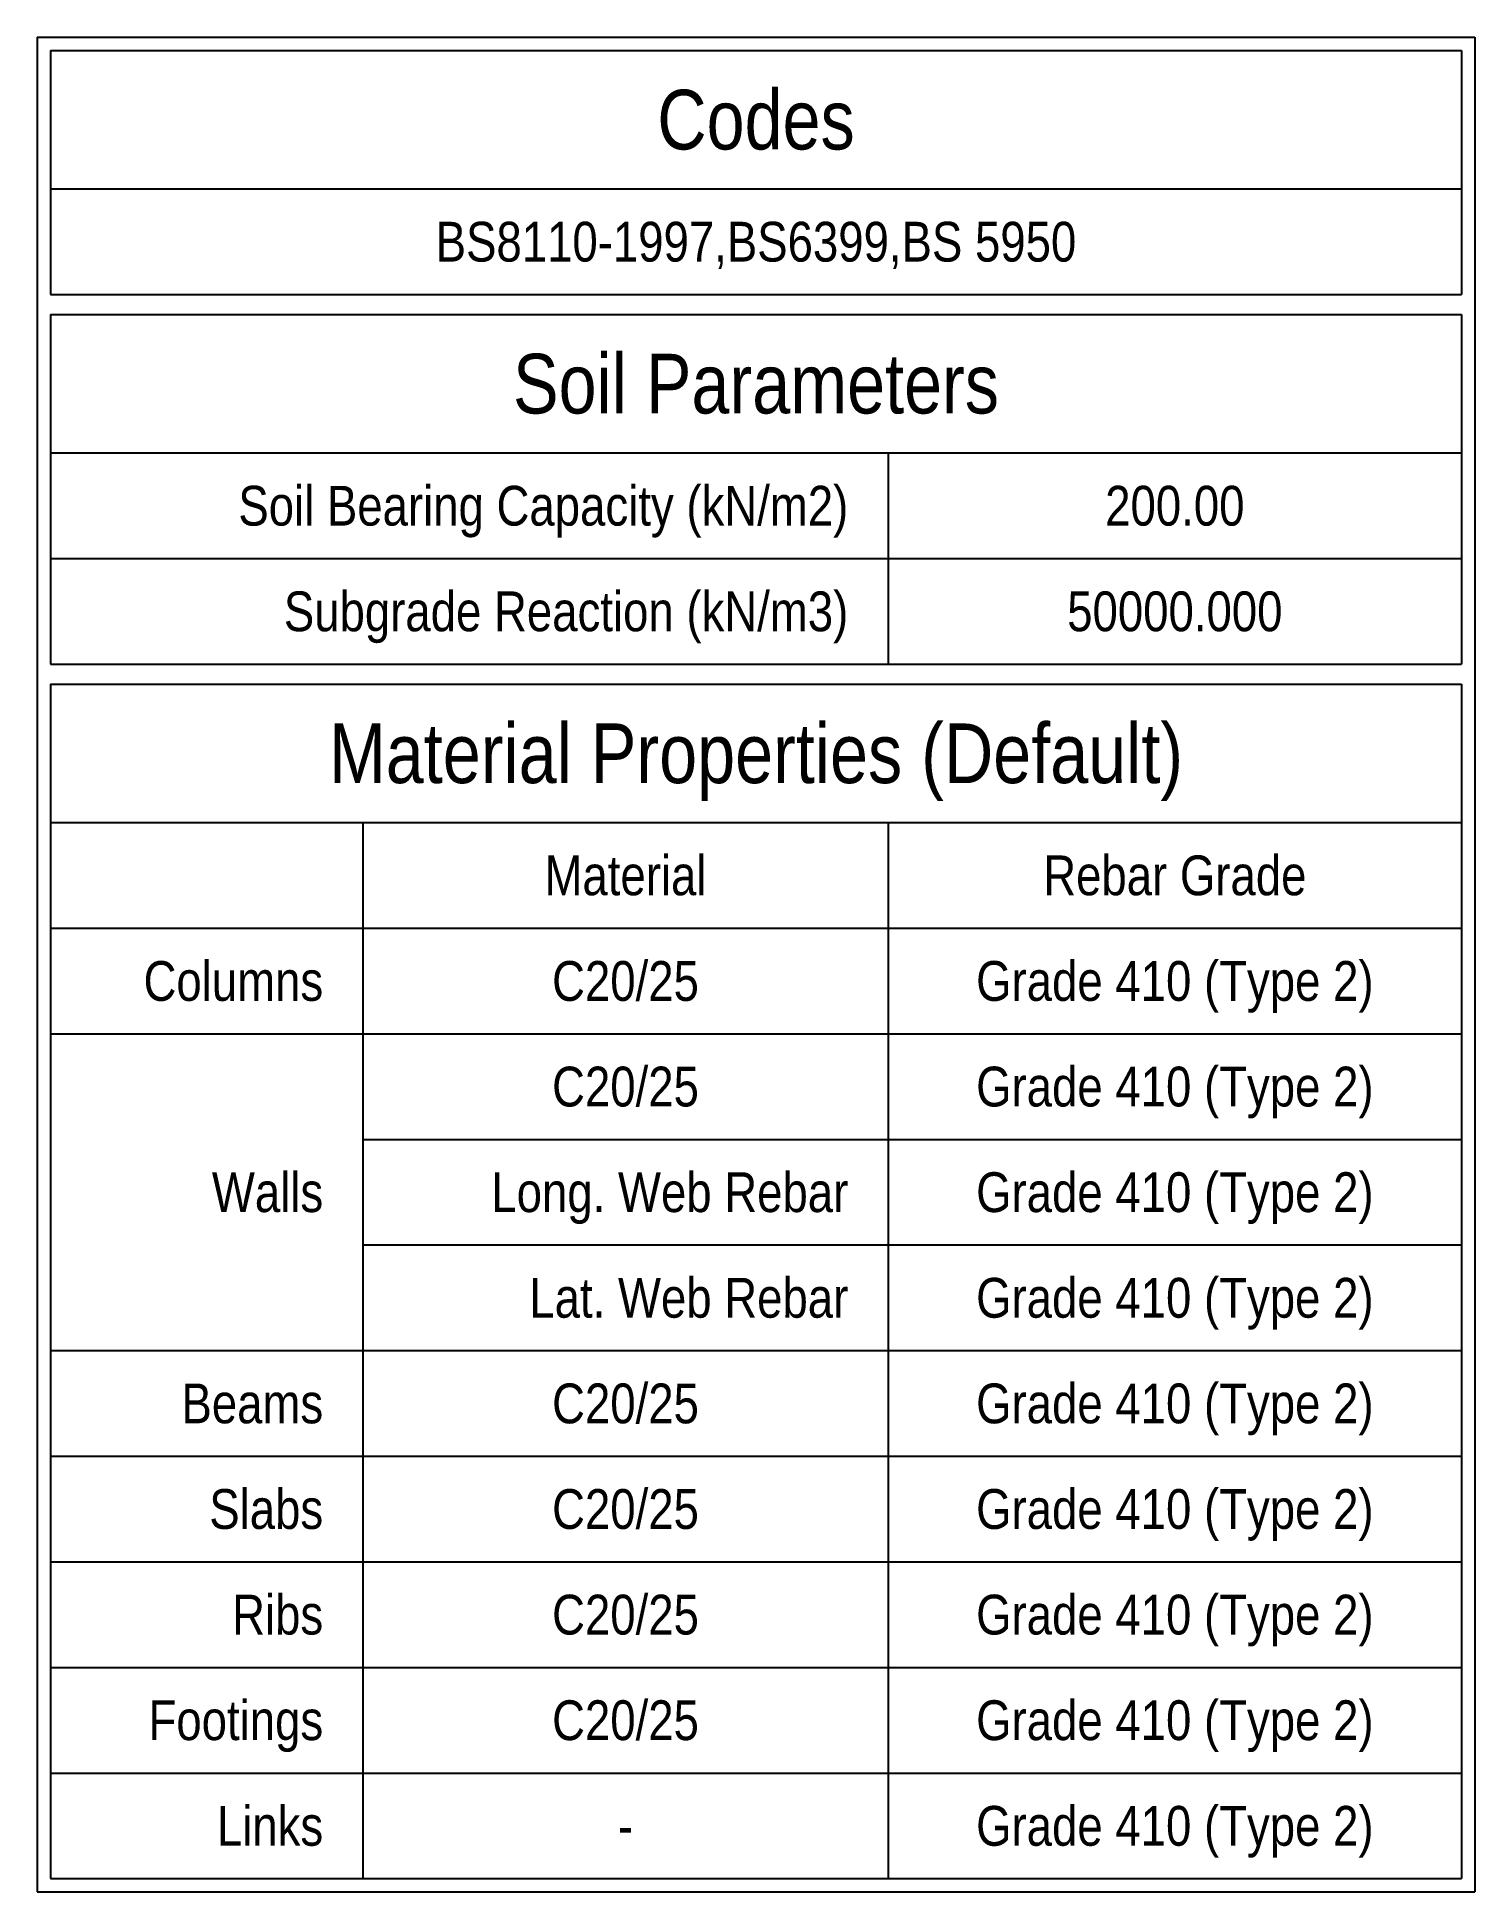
# Model space of a CAD drawing. Extents: x 0 to 206258, y -403073 to 0.
# Drawn here: x 117760 to 121376, y -225486 to -220821 of the extents above; entities that cross this region are included whole.
import ezdxf
from ezdxf.enums import TextEntityAlignment as Align

# ---------------------------------------------------------------- set-up
doc = ezdxf.new("R2010")
doc.units = 0
doc.header["$LTSCALE"] = 1000
doc.layers.add('Quantity Table Header', color=1, linetype='Continuous')
doc.layers.add('Quantity Table Title', color=1, linetype='Continuous')
doc.layers.add('Quantity Table Line', color=171, linetype='Continuous', true_color=0xaaaaff)
doc.layers.add('Quantity Table Text', color=8, linetype='Continuous', true_color=0x414141)
doc.styles.add('Quantity Table Header', font='ARIALN.TTF', dxfattribs={"height": 100})
doc.styles.add('Quantity Table Text', font='ARIALN.TTF', dxfattribs={"height": 100})
doc.styles.add('Quantity Table Title', font='ARIALN.TTF', dxfattribs={"height": 150})

msp = doc.modelspace()

# ---------------------------------------------------------------- texts
at = {"layer": 'Quantity Table Header', "transparency": 33554687, "style": 'Quantity Table Header'}
for s, p in [('Material', (119239.497, -222929.016)), ('Rebar Grade', (120621.213, -222929.016))]:
    msp.add_text(s, height=100, dxfattribs=at).set_placement(p, align=Align.MIDDLE_CENTER)
for s, p in [('Columns', (118479.156, -223194.641)), ('Walls', (118479.156, -223725.891)), ('Long. Web Rebar', (119799.838, -223725.891)), ('Lat. Web Rebar', (119799.838, -223991.516)), ('Beams', (118479.156, -224257.141)), ('Slabs', (118479.156, -224522.766)), ('Ribs', (118479.156, -224788.39)), ('Footings', (118479.156, -225054.015)), ('Links', (118479.156, -225319.64))]:
    msp.add_text(s, height=100, dxfattribs=at).set_placement(p, align=Align.MIDDLE_RIGHT)
at = {"layer": 'Quantity Table Text', "transparency": 33554687, "style": 'Quantity Table Text'}
for s, p in [('BS8110-1997,BS6399,BS 5950', (119567.72, -221335.266)), ('200.00', (120621.213, -221999.328)), ('50000.000', (120621.213, -222264.953)), ('C20/25', (119239.497, -223194.641)), ('Grade 410 (Type 2)', (120621.213, -223194.641)), ('C20/25', (119239.497, -223460.266)), ('Grade 410 (Type 2)', (120621.213, -223460.266)), ('Grade 410 (Type 2)', (120621.213, -223725.891)), ('Grade 410 (Type 2)', (120621.213, -223991.516)), ('C20/25', (119239.497, -224257.141)), ('Grade 410 (Type 2)', (120621.213, -224257.141)), ('C20/25', (119239.497, -224522.766)), ('Grade 410 (Type 2)', (120621.213, -224522.766)), ('C20/25', (119239.497, -224788.39)), ('Grade 410 (Type 2)', (120621.213, -224788.39)), ('C20/25', (119239.497, -225054.015)), ('Grade 410 (Type 2)', (120621.213, -225054.015)), ('Grade 410 (Type 2)', (120621.213, -225319.64)), ('-', (119239.497, -225319.64))]:
    msp.add_text(s, height=100, dxfattribs=at).set_placement(p, align=Align.MIDDLE_CENTER)
for s, p in [('Soil Bearing Capacity (kN/m2)', (119799.838, -221999.328)), ('Subgrade Reaction (kN/m3)', (119799.838, -222264.953))]:
    msp.add_text(s, height=100, dxfattribs=at).set_placement(p, align=Align.MIDDLE_RIGHT)
at = {"layer": 'Quantity Table Title', "transparency": 33554687, "style": 'Quantity Table Title'}
for s, p in [('Codes', (119567.72, -221028.235)), ('Soil Parameters', (119567.72, -221692.297)), ('Material Properties (Default)', (119567.72, -222621.985))]:
    msp.add_text(s, height=150, dxfattribs=at).set_placement(p, align=Align.MIDDLE_CENTER)

# ---------------------------------------------------------------- linework, layer by layer
at = {"layer": 'Quantity Table Line', "transparency": 33554687}
for points in [[(117759.517, -220820.683), (121375.922, -220820.683)], [(117759.517, -220820.683), (117759.517, -225485.786)], [(121375.922, -220820.683), (121375.922, -225485.786)], [(117792.85, -220854.016), (121342.589, -220854.016)], [(117792.85, -220854.016), (117792.85, -221202.454)], [(121342.589, -220854.016), (121342.589, -221202.454)], [(117792.85, -221202.454), (121342.589, -221202.454)], [(117792.85, -221202.454), (121342.589, -221202.454)], [(117792.85, -221202.454), (117792.85, -221468.079)], [(121342.589, -221202.454), (121342.589, -221468.079)], [(117792.85, -221468.079), (121342.589, -221468.079)], [(117792.85, -221518.079), (121342.589, -221518.079)], [(117792.85, -221518.079), (117792.85, -221866.516)], [(121342.589, -221518.079), (121342.589, -221866.516)], [(117792.85, -221866.516), (121342.589, -221866.516)], [(117792.85, -221866.516), (119899.838, -221866.516)], [(117792.85, -221866.516), (117792.85, -222132.141)], [(119899.838, -221866.516), (119899.838, -222132.141)], [(119899.838, -221866.516), (121342.589, -221866.516)], [(119899.838, -221866.516), (119899.838, -222132.141)], [(121342.589, -221866.516), (121342.589, -222132.141)], [(117792.85, -222132.141), (119899.838, -222132.141)], [(117792.85, -222132.141), (119899.838, -222132.141)], [(117792.85, -222132.141), (117792.85, -222397.766)], [(119899.838, -222132.141), (121342.589, -222132.141)], [(119899.838, -222132.141), (119899.838, -222397.766)], [(119899.838, -222132.141), (121342.589, -222132.141)], [(119899.838, -222132.141), (119899.838, -222397.766)], [(121342.589, -222132.141), (121342.589, -222397.766)], [(117792.85, -222397.766), (119899.838, -222397.766)], [(119899.838, -222397.766), (121342.589, -222397.766)], [(117792.85, -222447.766), (121342.589, -222447.766)], [(117792.85, -222447.766), (117792.85, -222796.203)], [(121342.589, -222447.766), (121342.589, -222796.203)], [(117792.85, -222796.203), (121342.589, -222796.203)], [(117792.85, -222796.203), (118579.156, -222796.203)], [(117792.85, -222796.203), (117792.85, -223061.828)], [(118579.156, -222796.203), (118579.156, -223061.828)], [(118579.156, -222796.203), (119899.838, -222796.203)], [(118579.156, -222796.203), (118579.156, -223061.828)], [(119899.838, -222796.203), (119899.838, -223061.828)], [(119899.838, -222796.203), (121342.589, -222796.203)], [(119899.838, -222796.203), (119899.838, -223061.828)], [(121342.589, -222796.203), (121342.589, -223061.828)], [(117792.85, -223061.828), (118579.156, -223061.828)], [(117792.85, -223061.828), (118579.156, -223061.828)], [(117792.85, -223061.828), (117792.85, -223327.453)], [(118579.156, -223061.828), (119899.838, -223061.828)], [(118579.156, -223061.828), (118579.156, -223327.453)], [(118579.156, -223061.828), (119899.838, -223061.828)], [(118579.156, -223061.828), (118579.156, -223327.453)], [(119899.838, -223061.828), (121342.589, -223061.828)], [(119899.838, -223061.828), (119899.838, -223327.453)], [(119899.838, -223061.828), (121342.589, -223061.828)], [(119899.838, -223061.828), (119899.838, -223327.453)], [(121342.589, -223061.828), (121342.589, -223327.453)], [(117792.85, -223327.453), (118579.156, -223327.453)], [(117792.85, -223327.453), (118579.156, -223327.453)], [(117792.85, -223327.453), (117792.85, -224124.328)], [(118579.156, -223327.453), (119899.838, -223327.453)], [(118579.156, -223327.453), (118579.156, -224124.328)], [(118579.156, -223327.453), (119899.838, -223327.453)], [(118579.156, -223327.453), (118579.156, -223593.078)], [(119899.838, -223327.453), (121342.589, -223327.453)], [(119899.838, -223327.453), (119899.838, -223593.078)], [(119899.838, -223327.453), (121342.589, -223327.453)], [(119899.838, -223327.453), (119899.838, -223593.078)], [(121342.589, -223327.453), (121342.589, -223593.078)], [(118579.156, -223593.078), (119899.838, -223593.078)], [(118579.156, -223593.078), (119899.838, -223593.078)], [(118579.156, -223593.078), (118579.156, -223858.703)], [(119899.838, -223593.078), (121342.589, -223593.078)], [(119899.838, -223593.078), (119899.838, -223858.703)], [(119899.838, -223593.078), (121342.589, -223593.078)], [(119899.838, -223593.078), (119899.838, -223858.703)], [(121342.589, -223593.078), (121342.589, -223858.703)], [(118579.156, -223858.703), (119899.838, -223858.703)], [(118579.156, -223858.703), (119899.838, -223858.703)], [(118579.156, -223858.703), (118579.156, -224124.328)], [(119899.838, -223858.703), (121342.589, -223858.703)], [(119899.838, -223858.703), (119899.838, -224124.328)], [(119899.838, -223858.703), (121342.589, -223858.703)], [(119899.838, -223858.703), (119899.838, -224124.328)], [(121342.589, -223858.703), (121342.589, -224124.328)], [(117792.85, -224124.328), (118579.156, -224124.328)], [(117792.85, -224124.328), (118579.156, -224124.328)], [(117792.85, -224124.328), (117792.85, -224389.953)], [(118579.156, -224124.328), (119899.838, -224124.328)], [(118579.156, -224124.328), (118579.156, -224389.953)], [(118579.156, -224124.328), (119899.838, -224124.328)], [(118579.156, -224124.328), (118579.156, -224389.953)], [(119899.838, -224124.328), (121342.589, -224124.328)], [(119899.838, -224124.328), (119899.838, -224389.953)], [(119899.838, -224124.328), (121342.589, -224124.328)], [(119899.838, -224124.328), (119899.838, -224389.953)], [(121342.589, -224124.328), (121342.589, -224389.953)], [(117792.85, -224389.953), (118579.156, -224389.953)], [(117792.85, -224389.953), (118579.156, -224389.953)], [(117792.85, -224389.953), (117792.85, -224655.578)], [(118579.156, -224389.953), (119899.838, -224389.953)], [(118579.156, -224389.953), (118579.156, -224655.578)], [(118579.156, -224389.953), (119899.838, -224389.953)], [(118579.156, -224389.953), (118579.156, -224655.578)], [(119899.838, -224389.953), (121342.589, -224389.953)], [(119899.838, -224389.953), (119899.838, -224655.578)], [(119899.838, -224389.953), (121342.589, -224389.953)], [(119899.838, -224389.953), (119899.838, -224655.578)], [(121342.589, -224389.953), (121342.589, -224655.578)], [(117792.85, -224655.578), (118579.156, -224655.578)], [(117792.85, -224655.578), (118579.156, -224655.578)], [(117792.85, -224655.578), (117792.85, -224921.203)], [(118579.156, -224655.578), (119899.838, -224655.578)], [(118579.156, -224655.578), (118579.156, -224921.203)], [(118579.156, -224655.578), (119899.838, -224655.578)], [(118579.156, -224655.578), (118579.156, -224921.203)], [(119899.838, -224655.578), (121342.589, -224655.578)], [(119899.838, -224655.578), (119899.838, -224921.203)], [(119899.838, -224655.578), (121342.589, -224655.578)], [(119899.838, -224655.578), (119899.838, -224921.203)], [(121342.589, -224655.578), (121342.589, -224921.203)], [(117792.85, -224921.203), (118579.156, -224921.203)], [(117792.85, -224921.203), (118579.156, -224921.203)], [(117792.85, -224921.203), (117792.85, -225186.828)], [(118579.156, -224921.203), (119899.838, -224921.203)], [(118579.156, -224921.203), (118579.156, -225186.828)], [(118579.156, -224921.203), (119899.838, -224921.203)], [(118579.156, -224921.203), (118579.156, -225186.828)], [(119899.838, -224921.203), (121342.589, -224921.203)], [(119899.838, -224921.203), (119899.838, -225186.828)], [(119899.838, -224921.203), (121342.589, -224921.203)], [(119899.838, -224921.203), (119899.838, -225186.828)], [(121342.589, -224921.203), (121342.589, -225186.828)], [(117792.85, -225186.828), (118579.156, -225186.828)], [(117792.85, -225186.828), (118579.156, -225186.828)], [(117792.85, -225186.828), (117792.85, -225452.453)], [(118579.156, -225186.828), (119899.838, -225186.828)], [(118579.156, -225186.828), (118579.156, -225452.453)], [(118579.156, -225186.828), (119899.838, -225186.828)], [(118579.156, -225186.828), (118579.156, -225452.453)], [(119899.838, -225186.828), (121342.589, -225186.828)], [(119899.838, -225186.828), (119899.838, -225452.453)], [(119899.838, -225186.828), (121342.589, -225186.828)], [(119899.838, -225186.828), (119899.838, -225452.453)], [(121342.589, -225186.828), (121342.589, -225452.453)], [(117792.85, -225452.453), (118579.156, -225452.453)], [(118579.156, -225452.453), (119899.838, -225452.453)], [(119899.838, -225452.453), (121342.589, -225452.453)], [(117759.517, -225485.786), (121375.922, -225485.786)]]:
    msp.add_lwpolyline(points, dxfattribs=at)

msp.set_redraw_order([(e.dxf.handle, doc.entitydb.next_handle()) for e in msp.query("TEXT MTEXT ATTDEF DIMENSION ARC_DIMENSION")])  # texts and dimensions are drawn at this point

doc.saveas('drawing.dxf')
